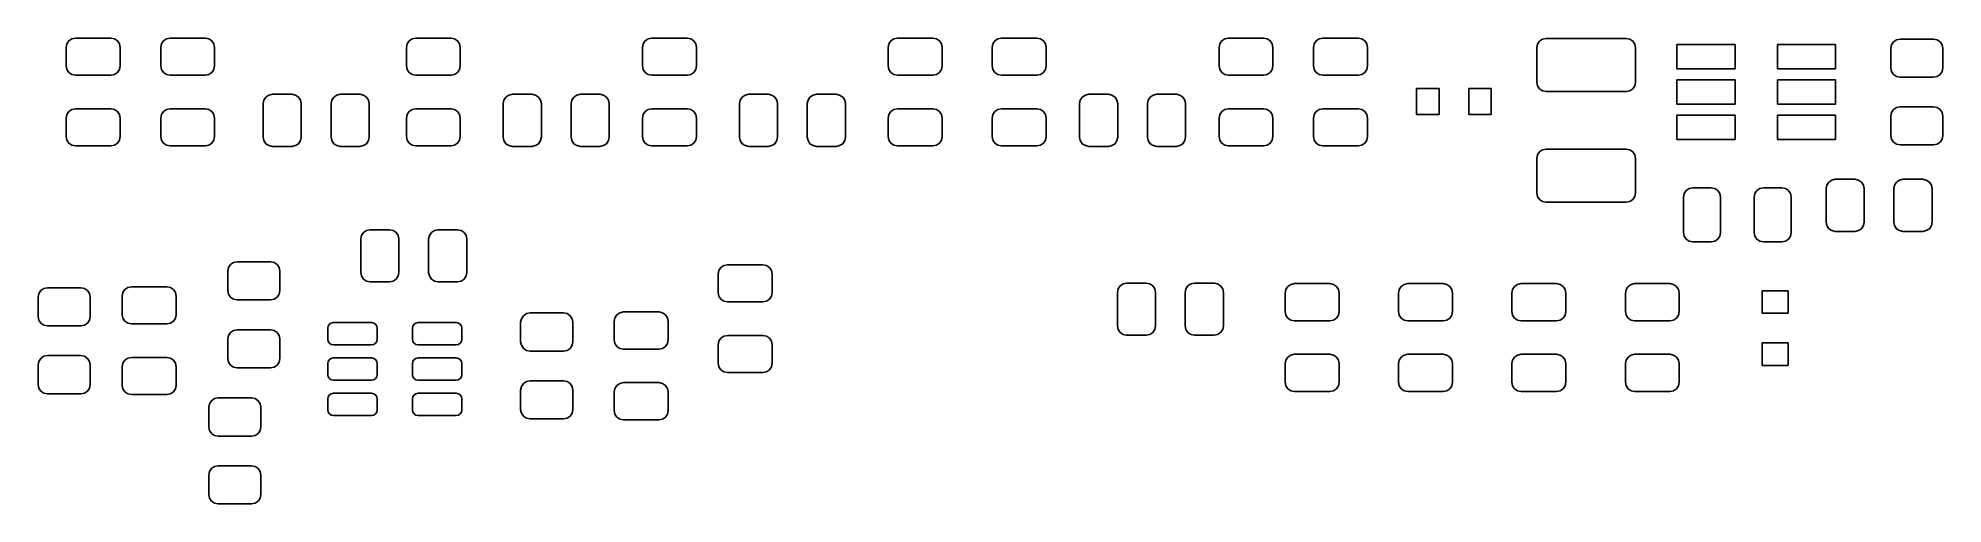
# Model space of a CAD drawing. Extents: x 4.6 to 6.62, y -4.42 to -3.92.
import ezdxf

# ---------------------------------------------------------------- set-up
doc = ezdxf.new("R2010")
doc.units = 0
doc.header["$MEASUREMENT"] = 0
doc.layers.add('BLACK', color=7, linetype='CONTINUOUS')

msp = doc.modelspace()

# ---------------------------------------------------------------- linework, layer by layer
at = {"layer": 'BLACK', "linetype": 'CONTINUOUS'}
for p, q in [((4.6315, -3.9328), (4.6322, -3.929)), ((4.6322, -3.929), (4.6343, -3.9258)), ((4.6343, -3.9258), (4.6375, -3.9237)), ((4.6375, -3.9237), (4.6413, -3.9229)), ((4.6413, -3.9229), (4.6787, -3.9229)), ((4.6787, -3.9229), (4.6825, -3.9237)), ((4.6825, -3.9237), (4.6857, -3.9258)), ((4.6857, -3.9258), (4.6878, -3.929)), ((4.6878, -3.929), (4.6885, -3.9328)), ((4.7315, -3.9328), (4.7322, -3.929)), ((4.7322, -3.929), (4.7343, -3.9258)), ((4.7343, -3.9258), (4.7375, -3.9237)), ((4.7375, -3.9237), (4.7413, -3.9229)), ((4.7413, -3.9229), (4.7787, -3.9229)), ((4.7787, -3.9229), (4.7825, -3.9237)), ((4.7825, -3.9237), (4.7857, -3.9258)), ((4.7857, -3.9258), (4.7878, -3.929)), ((4.7878, -3.929), (4.7885, -3.9328)), ((4.9915, -3.9328), (4.9922, -3.929)), ((4.9922, -3.929), (4.9943, -3.9258)), ((4.9943, -3.9258), (4.9975, -3.9237)), ((4.9975, -3.9237), (5.0013, -3.9229)), ((5.0013, -3.9229), (5.0387, -3.9229)), ((5.0387, -3.9229), (5.0425, -3.9237)), ((5.0425, -3.9237), (5.0457, -3.9258)), ((5.0457, -3.9258), (5.0478, -3.929)), ((5.0478, -3.929), (5.0485, -3.9328)), ((5.2415, -3.9328), (5.2422, -3.929)), ((5.2422, -3.929), (5.2443, -3.9258)), ((5.2443, -3.9258), (5.2475, -3.9237)), ((5.2475, -3.9237), (5.2513, -3.9229)), ((5.2513, -3.9229), (5.2887, -3.9229)), ((5.2887, -3.9229), (5.2925, -3.9237)), ((5.2925, -3.9237), (5.2957, -3.9258)), ((5.2957, -3.9258), (5.2978, -3.929)), ((5.2978, -3.929), (5.2985, -3.9328)), ((5.5015, -3.9328), (5.5022, -3.929)), ((5.5022, -3.929), (5.5043, -3.9258)), ((5.5043, -3.9258), (5.5075, -3.9237)), ((5.5075, -3.9237), (5.5113, -3.9229)), ((5.5113, -3.9229), (5.5487, -3.9229)), ((5.5487, -3.9229), (5.5525, -3.9237)), ((5.5525, -3.9237), (5.5557, -3.9258)), ((5.5557, -3.9258), (5.5578, -3.929)), ((5.5578, -3.929), (5.5585, -3.9328)), ((5.6115, -3.9328), (5.6122, -3.929)), ((5.6122, -3.929), (5.6143, -3.9258)), ((5.6143, -3.9258), (5.6175, -3.9237)), ((5.6175, -3.9237), (5.6213, -3.9229)), ((5.6213, -3.9229), (5.6587, -3.9229)), ((5.6587, -3.9229), (5.6625, -3.9237)), ((5.6625, -3.9237), (5.6657, -3.9258)), ((5.6657, -3.9258), (5.6678, -3.929)), ((5.6678, -3.929), (5.6685, -3.9328)), ((5.8515, -3.9328), (5.8522, -3.929)), ((5.8522, -3.929), (5.8543, -3.9258)), ((5.8543, -3.9258), (5.8575, -3.9237)), ((5.8575, -3.9237), (5.8613, -3.9229)), ((5.8613, -3.9229), (5.8987, -3.9229)), ((5.8987, -3.9229), (5.9025, -3.9237)), ((5.9025, -3.9237), (5.9057, -3.9258)), ((5.9057, -3.9258), (5.9078, -3.929)), ((5.9078, -3.929), (5.9085, -3.9328)), ((5.9515, -3.9328), (5.9522, -3.929)), ((5.9522, -3.929), (5.9543, -3.9258)), ((5.9543, -3.9258), (5.9575, -3.9237)), ((5.9575, -3.9237), (5.9613, -3.9229)), ((5.9613, -3.9229), (5.9987, -3.9229)), ((5.9987, -3.9229), (6.0025, -3.9237)), ((6.0025, -3.9237), (6.0057, -3.9258)), ((6.0057, -3.9258), (6.0078, -3.929)), ((6.0078, -3.929), (6.0085, -3.9328)), ((6.1878, -3.9332), (6.1886, -3.9295)), ((6.1886, -3.9295), (6.1907, -3.9263)), ((6.1907, -3.9263), (6.1939, -3.9241)), ((6.1939, -3.9241), (6.1977, -3.9234)), ((6.1977, -3.9234), (6.2823, -3.9234)), ((6.2823, -3.9234), (6.2861, -3.9241)), ((6.2861, -3.9241), (6.2893, -3.9263)), ((6.2893, -3.9263), (6.2914, -3.9295)), ((6.2914, -3.9295), (6.2922, -3.9332)), ((6.3361, -3.9554), (6.3361, -3.9298)), ((6.3361, -3.9298), (6.3976, -3.9298)), ((6.3976, -3.9298), (6.3976, -3.9554)), ((6.4424, -3.9554), (6.4424, -3.9298)), ((6.4424, -3.9298), (6.5039, -3.9298)), ((6.5039, -3.9298), (6.5039, -3.9554)), ((6.5624, -3.9337), (6.5632, -3.93)), ((6.5632, -3.93), (6.5653, -3.9268)), ((6.5653, -3.9268), (6.5685, -3.9246)), ((6.5685, -3.9246), (6.5723, -3.9239)), ((6.5723, -3.9239), (6.6077, -3.9239)), ((6.6077, -3.9239), (6.6115, -3.9246)), ((6.6115, -3.9246), (6.6147, -3.9268)), ((6.6147, -3.9268), (6.6168, -3.93)), ((6.6168, -3.93), (6.6176, -3.9337)), ((4.6315, -3.9524), (4.6315, -3.9328)), ((4.6885, -3.9328), (4.6885, -3.9524)), ((4.7315, -3.9524), (4.7315, -3.9328)), ((4.7885, -3.9328), (4.7885, -3.9524)), ((4.9915, -3.9524), (4.9915, -3.9328)), ((5.0485, -3.9328), (5.0485, -3.9524)), ((5.2415, -3.9524), (5.2415, -3.9328)), ((5.2985, -3.9328), (5.2985, -3.9524)), ((5.5015, -3.9524), (5.5015, -3.9328)), ((5.5585, -3.9328), (5.5585, -3.9524)), ((5.6115, -3.9524), (5.6115, -3.9328)), ((5.6685, -3.9328), (5.6685, -3.9524)), ((5.8515, -3.9524), (5.8515, -3.9328)), ((5.9085, -3.9328), (5.9085, -3.9524)), ((5.9515, -3.9524), (5.9515, -3.9328)), ((6.0085, -3.9328), (6.0085, -3.9524)), ((6.1878, -3.9696), (6.1878, -3.9332)), ((6.2922, -3.9332), (6.2922, -3.9696)), ((6.5624, -3.9544), (6.5624, -3.9337)), ((6.6176, -3.9337), (6.6176, -3.9544)), ((4.6322, -3.9562), (4.6315, -3.9524)), ((4.6343, -3.9594), (4.6322, -3.9562)), ((4.6375, -3.9615), (4.6343, -3.9594)), ((4.6413, -3.9623), (4.6375, -3.9615)), ((4.6787, -3.9623), (4.6413, -3.9623)), ((4.6825, -3.9615), (4.6787, -3.9623)), ((4.6857, -3.9594), (4.6825, -3.9615)), ((4.6878, -3.9562), (4.6857, -3.9594)), ((4.6885, -3.9524), (4.6878, -3.9562)), ((4.7322, -3.9562), (4.7315, -3.9524)), ((4.7343, -3.9594), (4.7322, -3.9562)), ((4.7375, -3.9615), (4.7343, -3.9594)), ((4.7413, -3.9623), (4.7375, -3.9615)), ((4.7787, -3.9623), (4.7413, -3.9623)), ((4.7825, -3.9615), (4.7787, -3.9623)), ((4.7857, -3.9594), (4.7825, -3.9615)), ((4.7878, -3.9562), (4.7857, -3.9594)), ((4.7885, -3.9524), (4.7878, -3.9562)), ((4.9922, -3.9562), (4.9915, -3.9524)), ((4.9943, -3.9594), (4.9922, -3.9562)), ((4.9975, -3.9615), (4.9943, -3.9594)), ((5.0013, -3.9623), (4.9975, -3.9615)), ((5.0387, -3.9623), (5.0013, -3.9623)), ((5.0425, -3.9615), (5.0387, -3.9623)), ((5.0457, -3.9594), (5.0425, -3.9615)), ((5.0478, -3.9562), (5.0457, -3.9594)), ((5.0485, -3.9524), (5.0478, -3.9562)), ((5.2422, -3.9562), (5.2415, -3.9524)), ((5.2443, -3.9594), (5.2422, -3.9562)), ((5.2475, -3.9615), (5.2443, -3.9594)), ((5.2513, -3.9623), (5.2475, -3.9615)), ((5.2887, -3.9623), (5.2513, -3.9623)), ((5.2925, -3.9615), (5.2887, -3.9623)), ((5.2957, -3.9594), (5.2925, -3.9615)), ((5.2978, -3.9562), (5.2957, -3.9594)), ((5.2985, -3.9524), (5.2978, -3.9562)), ((5.5022, -3.9562), (5.5015, -3.9524)), ((5.5043, -3.9594), (5.5022, -3.9562)), ((5.5075, -3.9615), (5.5043, -3.9594)), ((5.5113, -3.9623), (5.5075, -3.9615)), ((5.5487, -3.9623), (5.5113, -3.9623)), ((5.5525, -3.9615), (5.5487, -3.9623)), ((5.5557, -3.9594), (5.5525, -3.9615)), ((5.5578, -3.9562), (5.5557, -3.9594)), ((5.5585, -3.9524), (5.5578, -3.9562)), ((5.6122, -3.9562), (5.6115, -3.9524)), ((5.6143, -3.9594), (5.6122, -3.9562)), ((5.6175, -3.9615), (5.6143, -3.9594)), ((5.6213, -3.9623), (5.6175, -3.9615)), ((5.6587, -3.9623), (5.6213, -3.9623)), ((5.6625, -3.9615), (5.6587, -3.9623)), ((5.6657, -3.9594), (5.6625, -3.9615)), ((5.6678, -3.9562), (5.6657, -3.9594)), ((5.6685, -3.9524), (5.6678, -3.9562)), ((5.8522, -3.9562), (5.8515, -3.9524)), ((5.8543, -3.9594), (5.8522, -3.9562)), ((5.8575, -3.9615), (5.8543, -3.9594)), ((5.8613, -3.9623), (5.8575, -3.9615)), ((5.8987, -3.9623), (5.8613, -3.9623)), ((5.9025, -3.9615), (5.8987, -3.9623)), ((5.9057, -3.9594), (5.9025, -3.9615)), ((5.9078, -3.9562), (5.9057, -3.9594)), ((5.9085, -3.9524), (5.9078, -3.9562)), ((5.9522, -3.9562), (5.9515, -3.9524)), ((5.9543, -3.9594), (5.9522, -3.9562)), ((5.9575, -3.9615), (5.9543, -3.9594)), ((5.9613, -3.9623), (5.9575, -3.9615)), ((5.9987, -3.9623), (5.9613, -3.9623)), ((6.0025, -3.9615), (5.9987, -3.9623)), ((6.0057, -3.9594), (6.0025, -3.9615)), ((6.0078, -3.9562), (6.0057, -3.9594)), ((6.0085, -3.9524), (6.0078, -3.9562)), ((6.1886, -3.9734), (6.1878, -3.9696)), ((6.2922, -3.9696), (6.2914, -3.9734)), ((6.3976, -3.9554), (6.3361, -3.9554)), ((6.3361, -3.9928), (6.3361, -3.9672)), ((6.3361, -3.9672), (6.3976, -3.9672)), ((6.3976, -3.9672), (6.3976, -3.9928)), ((6.5039, -3.9554), (6.4424, -3.9554)), ((6.4424, -3.9928), (6.4424, -3.9672)), ((6.4424, -3.9672), (6.5039, -3.9672)), ((6.5039, -3.9672), (6.5039, -3.9928)), ((6.5632, -3.9582), (6.5624, -3.9544)), ((6.5653, -3.9614), (6.5632, -3.9582)), ((6.5685, -3.9635), (6.5653, -3.9614)), ((6.5723, -3.9643), (6.5685, -3.9635)), ((6.6077, -3.9643), (6.5723, -3.9643)), ((6.6115, -3.9635), (6.6077, -3.9643)), ((6.6147, -3.9614), (6.6115, -3.9635)), ((6.6168, -3.9582), (6.6147, -3.9614)), ((6.6176, -3.9544), (6.6168, -3.9582)), ((4.8398, -3.9923), (4.8406, -3.9885)), ((4.8406, -3.9885), (4.8427, -3.9853)), ((4.8427, -3.9853), (4.8459, -3.9832)), ((4.8459, -3.9832), (4.8497, -3.9824)), ((4.8497, -3.9824), (4.8703, -3.9824)), ((4.8703, -3.9824), (4.8741, -3.9832)), ((4.8741, -3.9832), (4.8773, -3.9853)), ((4.8773, -3.9853), (4.8794, -3.9885)), ((4.8794, -3.9885), (4.8802, -3.9923)), ((4.9117, -3.9923), (4.9124, -3.9885)), ((4.9124, -3.9885), (4.9146, -3.9853)), ((4.9146, -3.9853), (4.9177, -3.9832)), ((4.9177, -3.9832), (4.9215, -3.9824)), ((4.9215, -3.9824), (4.9422, -3.9824)), ((4.9422, -3.9824), (4.946, -3.9832)), ((4.946, -3.9832), (4.9491, -3.9853)), ((4.9491, -3.9853), (4.9513, -3.9885)), ((4.9513, -3.9885), (4.952, -3.9923)), ((5.0939, -3.9923), (5.0946, -3.9885)), ((5.0946, -3.9885), (5.0968, -3.9853)), ((5.0968, -3.9853), (5.1, -3.9832)), ((5.1, -3.9832), (5.1037, -3.9824)), ((5.1037, -3.9824), (5.1244, -3.9824)), ((5.1244, -3.9824), (5.1282, -3.9832)), ((5.1282, -3.9832), (5.1314, -3.9853)), ((5.1314, -3.9853), (5.1335, -3.9885)), ((5.1335, -3.9885), (5.1343, -3.9923)), ((5.1657, -3.9923), (5.1665, -3.9885)), ((5.1665, -3.9885), (5.1686, -3.9853)), ((5.1686, -3.9853), (5.1718, -3.9832)), ((5.1718, -3.9832), (5.1756, -3.9824)), ((5.1756, -3.9824), (5.1963, -3.9824)), ((5.1963, -3.9824), (5.2, -3.9832)), ((5.2, -3.9832), (5.2032, -3.9853)), ((5.2032, -3.9853), (5.2054, -3.9885)), ((5.2054, -3.9885), (5.2061, -3.9923)), ((5.3439, -3.9923), (5.3446, -3.9885)), ((5.3446, -3.9885), (5.3468, -3.9853)), ((5.3468, -3.9853), (5.35, -3.9832)), ((5.35, -3.9832), (5.3537, -3.9824)), ((5.3537, -3.9824), (5.3744, -3.9824)), ((5.3744, -3.9824), (5.3782, -3.9832)), ((5.3782, -3.9832), (5.3814, -3.9853)), ((5.3814, -3.9853), (5.3835, -3.9885)), ((5.3835, -3.9885), (5.3843, -3.9923)), ((5.4157, -3.9923), (5.4165, -3.9885)), ((5.4165, -3.9885), (5.4186, -3.9853)), ((5.4186, -3.9853), (5.4218, -3.9832)), ((5.4218, -3.9832), (5.4256, -3.9824)), ((5.4256, -3.9824), (5.4463, -3.9824)), ((5.4463, -3.9824), (5.45, -3.9832)), ((5.45, -3.9832), (5.4532, -3.9853)), ((5.4532, -3.9853), (5.4554, -3.9885)), ((5.4554, -3.9885), (5.4561, -3.9923)), ((5.7039, -3.9923), (5.7046, -3.9885)), ((5.7046, -3.9885), (5.7068, -3.9853)), ((5.7068, -3.9853), (5.71, -3.9832)), ((5.71, -3.9832), (5.7137, -3.9824)), ((5.7137, -3.9824), (5.7344, -3.9824)), ((5.7344, -3.9824), (5.7382, -3.9832)), ((5.7382, -3.9832), (5.7414, -3.9853)), ((5.7414, -3.9853), (5.7435, -3.9885)), ((5.7435, -3.9885), (5.7443, -3.9923)), ((5.7757, -3.9923), (5.7765, -3.9885)), ((5.7765, -3.9885), (5.7786, -3.9853)), ((5.7786, -3.9853), (5.7818, -3.9832)), ((5.7818, -3.9832), (5.7856, -3.9824)), ((5.7856, -3.9824), (5.8063, -3.9824)), ((5.8063, -3.9824), (5.81, -3.9832)), ((5.81, -3.9832), (5.8132, -3.9853)), ((5.8132, -3.9853), (5.8154, -3.9885)), ((5.8154, -3.9885), (5.8161, -3.9923)), ((6.0606, -4.0038), (6.0606, -3.9762)), ((6.0606, -3.9762), (6.0843, -3.9762)), ((6.0843, -3.9762), (6.0843, -4.0038)), ((6.1157, -4.0038), (6.1157, -3.9762)), ((6.1157, -3.9762), (6.1394, -3.9762)), ((6.1394, -3.9762), (6.1394, -4.0038)), ((6.1907, -3.9766), (6.1886, -3.9734)), ((6.1939, -3.9787), (6.1907, -3.9766)), ((6.1977, -3.9795), (6.1939, -3.9787)), ((6.2823, -3.9795), (6.1977, -3.9795)), ((6.2861, -3.9787), (6.2823, -3.9795)), ((6.2893, -3.9766), (6.2861, -3.9787)), ((6.2914, -3.9734), (6.2893, -3.9766)), ((4.6315, -4.0076), (4.6322, -4.0038)), ((4.6315, -4.0272), (4.6315, -4.0076)), ((4.6322, -4.0038), (4.6343, -4.0006)), ((4.6343, -4.0006), (4.6375, -3.9985)), ((4.6375, -3.9985), (4.6413, -3.9977)), ((4.6413, -3.9977), (4.6787, -3.9977)), ((4.6787, -3.9977), (4.6825, -3.9985)), ((4.6825, -3.9985), (4.6857, -4.0006)), ((4.6857, -4.0006), (4.6878, -4.0038)), ((4.6878, -4.0038), (4.6885, -4.0076)), ((4.6885, -4.0076), (4.6885, -4.0272)), ((4.7315, -4.0076), (4.7322, -4.0038)), ((4.7315, -4.0272), (4.7315, -4.0076)), ((4.7322, -4.0038), (4.7343, -4.0006)), ((4.7343, -4.0006), (4.7375, -3.9985)), ((4.7375, -3.9985), (4.7413, -3.9977)), ((4.7413, -3.9977), (4.7787, -3.9977)), ((4.7787, -3.9977), (4.7825, -3.9985)), ((4.7825, -3.9985), (4.7857, -4.0006)), ((4.7857, -4.0006), (4.7878, -4.0038)), ((4.7878, -4.0038), (4.7885, -4.0076)), ((4.7885, -4.0076), (4.7885, -4.0272)), ((4.8398, -4.0277), (4.8398, -3.9923)), ((4.8802, -3.9923), (4.8802, -4.0277)), ((4.9117, -4.0277), (4.9117, -3.9923)), ((4.952, -3.9923), (4.952, -4.0277)), ((4.9915, -4.0076), (4.9922, -4.0038)), ((4.9915, -4.0272), (4.9915, -4.0076)), ((4.9922, -4.0038), (4.9943, -4.0006)), ((4.9943, -4.0006), (4.9975, -3.9985)), ((4.9975, -3.9985), (5.0013, -3.9977)), ((5.0013, -3.9977), (5.0387, -3.9977)), ((5.0387, -3.9977), (5.0425, -3.9985)), ((5.0425, -3.9985), (5.0457, -4.0006)), ((5.0457, -4.0006), (5.0478, -4.0038)), ((5.0478, -4.0038), (5.0485, -4.0076)), ((5.0485, -4.0076), (5.0485, -4.0272)), ((5.0939, -4.0277), (5.0939, -3.9923)), ((5.1343, -3.9923), (5.1343, -4.0277)), ((5.1657, -4.0277), (5.1657, -3.9923)), ((5.2061, -3.9923), (5.2061, -4.0277)), ((5.2415, -4.0076), (5.2422, -4.0038)), ((5.2415, -4.0272), (5.2415, -4.0076)), ((5.2422, -4.0038), (5.2443, -4.0006)), ((5.2443, -4.0006), (5.2475, -3.9985)), ((5.2475, -3.9985), (5.2513, -3.9977)), ((5.2513, -3.9977), (5.2887, -3.9977)), ((5.2887, -3.9977), (5.2925, -3.9985)), ((5.2925, -3.9985), (5.2957, -4.0006)), ((5.2957, -4.0006), (5.2978, -4.0038)), ((5.2978, -4.0038), (5.2985, -4.0076)), ((5.2985, -4.0076), (5.2985, -4.0272)), ((5.3439, -4.0277), (5.3439, -3.9923)), ((5.3843, -3.9923), (5.3843, -4.0277)), ((5.4157, -4.0277), (5.4157, -3.9923)), ((5.4561, -3.9923), (5.4561, -4.0277)), ((5.5015, -4.0076), (5.5022, -4.0038)), ((5.5015, -4.0272), (5.5015, -4.0076)), ((5.5022, -4.0038), (5.5043, -4.0006)), ((5.5043, -4.0006), (5.5075, -3.9985)), ((5.5075, -3.9985), (5.5113, -3.9977)), ((5.5113, -3.9977), (5.5487, -3.9977)), ((5.5487, -3.9977), (5.5525, -3.9985)), ((5.5525, -3.9985), (5.5557, -4.0006)), ((5.5557, -4.0006), (5.5578, -4.0038)), ((5.5578, -4.0038), (5.5585, -4.0076)), ((5.5585, -4.0076), (5.5585, -4.0272)), ((5.6115, -4.0076), (5.6122, -4.0038)), ((5.6115, -4.0272), (5.6115, -4.0076)), ((5.6122, -4.0038), (5.6143, -4.0006)), ((5.6143, -4.0006), (5.6175, -3.9985)), ((5.6175, -3.9985), (5.6213, -3.9977)), ((5.6213, -3.9977), (5.6587, -3.9977)), ((5.6587, -3.9977), (5.6625, -3.9985)), ((5.6625, -3.9985), (5.6657, -4.0006)), ((5.6657, -4.0006), (5.6678, -4.0038)), ((5.6678, -4.0038), (5.6685, -4.0076)), ((5.6685, -4.0076), (5.6685, -4.0272)), ((5.7039, -4.0277), (5.7039, -3.9923)), ((5.7443, -3.9923), (5.7443, -4.0277)), ((5.7757, -4.0277), (5.7757, -3.9923)), ((5.8161, -3.9923), (5.8161, -4.0277)), ((5.8515, -4.0076), (5.8522, -4.0038)), ((5.8515, -4.0272), (5.8515, -4.0076)), ((5.8522, -4.0038), (5.8543, -4.0006)), ((5.8543, -4.0006), (5.8575, -3.9985)), ((5.8575, -3.9985), (5.8613, -3.9977)), ((5.8613, -3.9977), (5.8987, -3.9977)), ((5.8987, -3.9977), (5.9025, -3.9985)), ((5.9025, -3.9985), (5.9057, -4.0006)), ((5.9057, -4.0006), (5.9078, -4.0038)), ((5.9078, -4.0038), (5.9085, -4.0076)), ((5.9085, -4.0076), (5.9085, -4.0272)), ((5.9515, -4.0076), (5.9522, -4.0038)), ((5.9515, -4.0272), (5.9515, -4.0076)), ((5.9522, -4.0038), (5.9543, -4.0006)), ((5.9543, -4.0006), (5.9575, -3.9985)), ((5.9575, -3.9985), (5.9613, -3.9977)), ((5.9613, -3.9977), (5.9987, -3.9977)), ((5.9987, -3.9977), (6.0025, -3.9985)), ((6.0025, -3.9985), (6.0057, -4.0006)), ((6.0057, -4.0006), (6.0078, -4.0038)), ((6.0078, -4.0038), (6.0085, -4.0076)), ((6.0085, -4.0076), (6.0085, -4.0272)), ((6.0843, -4.0038), (6.0606, -4.0038)), ((6.1394, -4.0038), (6.1157, -4.0038)), ((6.3976, -3.9928), (6.3361, -3.9928)), ((6.3361, -4.0302), (6.3361, -4.0046)), ((6.3361, -4.0046), (6.3976, -4.0046)), ((6.3976, -4.0046), (6.3976, -4.0302)), ((6.5039, -3.9928), (6.4424, -3.9928)), ((6.4424, -4.0302), (6.4424, -4.0046)), ((6.4424, -4.0046), (6.5039, -4.0046)), ((6.5039, -4.0046), (6.5039, -4.0302)), ((6.5624, -4.0056), (6.5632, -4.0018)), ((6.5624, -4.0263), (6.5624, -4.0056)), ((6.5632, -4.0018), (6.5653, -3.9986)), ((6.5653, -3.9986), (6.5685, -3.9965)), ((6.5685, -3.9965), (6.5723, -3.9957)), ((6.5723, -3.9957), (6.6077, -3.9957)), ((6.6077, -3.9957), (6.6115, -3.9965)), ((6.6115, -3.9965), (6.6147, -3.9986)), ((6.6147, -3.9986), (6.6168, -4.0018)), ((6.6168, -4.0018), (6.6176, -4.0056)), ((6.6176, -4.0056), (6.6176, -4.0263)), ((4.6322, -4.031), (4.6315, -4.0272)), ((4.6343, -4.0342), (4.6322, -4.031)), ((4.6878, -4.031), (4.6857, -4.0342)), ((4.6885, -4.0272), (4.6878, -4.031)), ((4.7322, -4.031), (4.7315, -4.0272)), ((4.7343, -4.0342), (4.7322, -4.031)), ((4.7878, -4.031), (4.7857, -4.0342)), ((4.7885, -4.0272), (4.7878, -4.031)), ((4.8406, -4.0315), (4.8398, -4.0277)), ((4.8427, -4.0347), (4.8406, -4.0315)), ((4.8794, -4.0315), (4.8773, -4.0347)), ((4.8802, -4.0277), (4.8794, -4.0315)), ((4.9124, -4.0315), (4.9117, -4.0277)), ((4.9146, -4.0347), (4.9124, -4.0315)), ((4.9513, -4.0315), (4.9491, -4.0347)), ((4.952, -4.0277), (4.9513, -4.0315)), ((4.9922, -4.031), (4.9915, -4.0272)), ((4.9943, -4.0342), (4.9922, -4.031)), ((5.0478, -4.031), (5.0457, -4.0342)), ((5.0485, -4.0272), (5.0478, -4.031)), ((5.0946, -4.0315), (5.0939, -4.0277)), ((5.0968, -4.0347), (5.0946, -4.0315)), ((5.1335, -4.0315), (5.1314, -4.0347)), ((5.1343, -4.0277), (5.1335, -4.0315)), ((5.1665, -4.0315), (5.1657, -4.0277)), ((5.1686, -4.0347), (5.1665, -4.0315)), ((5.2054, -4.0315), (5.2032, -4.0347)), ((5.2061, -4.0277), (5.2054, -4.0315)), ((5.2422, -4.031), (5.2415, -4.0272)), ((5.2443, -4.0342), (5.2422, -4.031)), ((5.2978, -4.031), (5.2957, -4.0342)), ((5.2985, -4.0272), (5.2978, -4.031)), ((5.3446, -4.0315), (5.3439, -4.0277)), ((5.3468, -4.0347), (5.3446, -4.0315)), ((5.3835, -4.0315), (5.3814, -4.0347)), ((5.3843, -4.0277), (5.3835, -4.0315)), ((5.4165, -4.0315), (5.4157, -4.0277)), ((5.4186, -4.0347), (5.4165, -4.0315)), ((5.4554, -4.0315), (5.4532, -4.0347)), ((5.4561, -4.0277), (5.4554, -4.0315)), ((5.5022, -4.031), (5.5015, -4.0272)), ((5.5043, -4.0342), (5.5022, -4.031)), ((5.5578, -4.031), (5.5557, -4.0342)), ((5.5585, -4.0272), (5.5578, -4.031)), ((5.6122, -4.031), (5.6115, -4.0272)), ((5.6143, -4.0342), (5.6122, -4.031)), ((5.6678, -4.031), (5.6657, -4.0342)), ((5.6685, -4.0272), (5.6678, -4.031)), ((5.7046, -4.0315), (5.7039, -4.0277)), ((5.7068, -4.0347), (5.7046, -4.0315)), ((5.7435, -4.0315), (5.7414, -4.0347)), ((5.7443, -4.0277), (5.7435, -4.0315)), ((5.7765, -4.0315), (5.7757, -4.0277)), ((5.7786, -4.0347), (5.7765, -4.0315)), ((5.8154, -4.0315), (5.8132, -4.0347)), ((5.8161, -4.0277), (5.8154, -4.0315)), ((5.8522, -4.031), (5.8515, -4.0272)), ((5.8543, -4.0342), (5.8522, -4.031)), ((5.9078, -4.031), (5.9057, -4.0342)), ((5.9085, -4.0272), (5.9078, -4.031)), ((5.9522, -4.031), (5.9515, -4.0272)), ((5.9543, -4.0342), (5.9522, -4.031)), ((6.0078, -4.031), (6.0057, -4.0342)), ((6.0085, -4.0272), (6.0078, -4.031)), ((6.3976, -4.0302), (6.3361, -4.0302)), ((6.5039, -4.0302), (6.4424, -4.0302)), ((6.5632, -4.03), (6.5624, -4.0263)), ((6.5653, -4.0332), (6.5632, -4.03)), ((6.6168, -4.03), (6.6147, -4.0332)), ((6.6176, -4.0263), (6.6168, -4.03)), ((4.6375, -4.0363), (4.6343, -4.0342)), ((4.6413, -4.0371), (4.6375, -4.0363)), ((4.6787, -4.0371), (4.6413, -4.0371)), ((4.6825, -4.0363), (4.6787, -4.0371)), ((4.6857, -4.0342), (4.6825, -4.0363)), ((4.7375, -4.0363), (4.7343, -4.0342)), ((4.7413, -4.0371), (4.7375, -4.0363)), ((4.7787, -4.0371), (4.7413, -4.0371)), ((4.7825, -4.0363), (4.7787, -4.0371)), ((4.7857, -4.0342), (4.7825, -4.0363)), ((4.8459, -4.0368), (4.8427, -4.0347)), ((4.8497, -4.0376), (4.8459, -4.0368)), ((4.8703, -4.0376), (4.8497, -4.0376)), ((4.8741, -4.0368), (4.8703, -4.0376)), ((4.8773, -4.0347), (4.8741, -4.0368)), ((4.9177, -4.0368), (4.9146, -4.0347)), ((4.9215, -4.0376), (4.9177, -4.0368)), ((4.9422, -4.0376), (4.9215, -4.0376)), ((4.946, -4.0368), (4.9422, -4.0376)), ((4.9491, -4.0347), (4.946, -4.0368)), ((4.9975, -4.0363), (4.9943, -4.0342)), ((5.0013, -4.0371), (4.9975, -4.0363)), ((5.0387, -4.0371), (5.0013, -4.0371)), ((5.0425, -4.0363), (5.0387, -4.0371)), ((5.0457, -4.0342), (5.0425, -4.0363)), ((5.1, -4.0368), (5.0968, -4.0347)), ((5.1037, -4.0376), (5.1, -4.0368)), ((5.1244, -4.0376), (5.1037, -4.0376)), ((5.1282, -4.0368), (5.1244, -4.0376)), ((5.1314, -4.0347), (5.1282, -4.0368)), ((5.1718, -4.0368), (5.1686, -4.0347)), ((5.1756, -4.0376), (5.1718, -4.0368)), ((5.1963, -4.0376), (5.1756, -4.0376)), ((5.2, -4.0368), (5.1963, -4.0376)), ((5.2032, -4.0347), (5.2, -4.0368)), ((5.2475, -4.0363), (5.2443, -4.0342)), ((5.2513, -4.0371), (5.2475, -4.0363)), ((5.2887, -4.0371), (5.2513, -4.0371)), ((5.2925, -4.0363), (5.2887, -4.0371)), ((5.2957, -4.0342), (5.2925, -4.0363)), ((5.35, -4.0368), (5.3468, -4.0347)), ((5.3537, -4.0376), (5.35, -4.0368)), ((5.3744, -4.0376), (5.3537, -4.0376)), ((5.3782, -4.0368), (5.3744, -4.0376)), ((5.3814, -4.0347), (5.3782, -4.0368)), ((5.4218, -4.0368), (5.4186, -4.0347)), ((5.4256, -4.0376), (5.4218, -4.0368)), ((5.4463, -4.0376), (5.4256, -4.0376)), ((5.45, -4.0368), (5.4463, -4.0376)), ((5.4532, -4.0347), (5.45, -4.0368)), ((5.5075, -4.0363), (5.5043, -4.0342)), ((5.5113, -4.0371), (5.5075, -4.0363)), ((5.5487, -4.0371), (5.5113, -4.0371)), ((5.5525, -4.0363), (5.5487, -4.0371)), ((5.5557, -4.0342), (5.5525, -4.0363)), ((5.6175, -4.0363), (5.6143, -4.0342)), ((5.6213, -4.0371), (5.6175, -4.0363)), ((5.6587, -4.0371), (5.6213, -4.0371)), ((5.6625, -4.0363), (5.6587, -4.0371)), ((5.6657, -4.0342), (5.6625, -4.0363)), ((5.71, -4.0368), (5.7068, -4.0347)), ((5.7137, -4.0376), (5.71, -4.0368)), ((5.7344, -4.0376), (5.7137, -4.0376)), ((5.7382, -4.0368), (5.7344, -4.0376)), ((5.7414, -4.0347), (5.7382, -4.0368)), ((5.7818, -4.0368), (5.7786, -4.0347)), ((5.7856, -4.0376), (5.7818, -4.0368)), ((5.8063, -4.0376), (5.7856, -4.0376)), ((5.81, -4.0368), (5.8063, -4.0376)), ((5.8132, -4.0347), (5.81, -4.0368)), ((5.8575, -4.0363), (5.8543, -4.0342)), ((5.8613, -4.0371), (5.8575, -4.0363)), ((5.8987, -4.0371), (5.8613, -4.0371)), ((5.9025, -4.0363), (5.8987, -4.0371)), ((5.9057, -4.0342), (5.9025, -4.0363)), ((5.9575, -4.0363), (5.9543, -4.0342)), ((5.9613, -4.0371), (5.9575, -4.0363)), ((5.9987, -4.0371), (5.9613, -4.0371)), ((6.0025, -4.0363), (5.9987, -4.0371)), ((6.0057, -4.0342), (6.0025, -4.0363)), ((6.1878, -4.0504), (6.1886, -4.0466)), ((6.1878, -4.0868), (6.1878, -4.0504)), ((6.1886, -4.0466), (6.1907, -4.0434)), ((6.1907, -4.0434), (6.1939, -4.0413)), ((6.1939, -4.0413), (6.1977, -4.0405)), ((6.1977, -4.0405), (6.2823, -4.0405)), ((6.2823, -4.0405), (6.2861, -4.0413)), ((6.2861, -4.0413), (6.2893, -4.0434)), ((6.2893, -4.0434), (6.2914, -4.0466)), ((6.2914, -4.0466), (6.2922, -4.0504)), ((6.2922, -4.0504), (6.2922, -4.0868)), ((6.5685, -4.0354), (6.5653, -4.0332)), ((6.5723, -4.0361), (6.5685, -4.0354)), ((6.6077, -4.0361), (6.5723, -4.0361)), ((6.6115, -4.0354), (6.6077, -4.0361)), ((6.6147, -4.0332), (6.6115, -4.0354)), ((6.1886, -4.0905), (6.1878, -4.0868)), ((6.1907, -4.0937), (6.1886, -4.0905)), ((6.2914, -4.0905), (6.2893, -4.0937)), ((6.2922, -4.0868), (6.2914, -4.0905)), ((6.3429, -4.0913), (6.3437, -4.0875)), ((6.3429, -4.1287), (6.3429, -4.0913)), ((6.3437, -4.0875), (6.3458, -4.0843)), ((6.3458, -4.0843), (6.349, -4.0822)), ((6.349, -4.0822), (6.3528, -4.0815)), ((6.3528, -4.0815), (6.3724, -4.0815)), ((6.3724, -4.0815), (6.3762, -4.0822)), ((6.3762, -4.0822), (6.3794, -4.0843)), ((6.3794, -4.0843), (6.3815, -4.0875)), ((6.3815, -4.0875), (6.3823, -4.0913)), ((6.3823, -4.0913), (6.3823, -4.1287)), ((6.4177, -4.0913), (6.4185, -4.0875)), ((6.4177, -4.1287), (6.4177, -4.0913)), ((6.4185, -4.0875), (6.4206, -4.0843)), ((6.4206, -4.0843), (6.4238, -4.0822)), ((6.4238, -4.0822), (6.4276, -4.0815)), ((6.4276, -4.0815), (6.4472, -4.0815)), ((6.4472, -4.0815), (6.451, -4.0822)), ((6.451, -4.0822), (6.4542, -4.0843)), ((6.4542, -4.0843), (6.4563, -4.0875)), ((6.4563, -4.0875), (6.4571, -4.0913)), ((6.4571, -4.0913), (6.4571, -4.1287)), ((6.4939, -4.0823), (6.4946, -4.0785)), ((6.4939, -4.1177), (6.4939, -4.0823)), ((6.4946, -4.0785), (6.4968, -4.0753)), ((6.4968, -4.0753), (6.5, -4.0732)), ((6.5, -4.0732), (6.5037, -4.0724)), ((6.5037, -4.0724), (6.5244, -4.0724)), ((6.5244, -4.0724), (6.5282, -4.0732)), ((6.5282, -4.0732), (6.5314, -4.0753)), ((6.5314, -4.0753), (6.5335, -4.0785)), ((6.5335, -4.0785), (6.5343, -4.0823)), ((6.5343, -4.0823), (6.5343, -4.1177)), ((6.5657, -4.0823), (6.5665, -4.0785)), ((6.5657, -4.1177), (6.5657, -4.0823)), ((6.5665, -4.0785), (6.5686, -4.0753)), ((6.5686, -4.0753), (6.5718, -4.0732)), ((6.5718, -4.0732), (6.5756, -4.0724)), ((6.5756, -4.0724), (6.5963, -4.0724)), ((6.5963, -4.0724), (6.6, -4.0732)), ((6.6, -4.0732), (6.6032, -4.0753)), ((6.6032, -4.0753), (6.6054, -4.0785)), ((6.6054, -4.0785), (6.6061, -4.0823)), ((6.6061, -4.0823), (6.6061, -4.1177)), ((6.1939, -4.0959), (6.1907, -4.0937)), ((6.1977, -4.0966), (6.1939, -4.0959)), ((6.2823, -4.0966), (6.1977, -4.0966)), ((6.2861, -4.0959), (6.2823, -4.0966)), ((6.2893, -4.0937), (6.2861, -4.0959)), ((4.9432, -4.1356), (4.9439, -4.1319)), ((4.9439, -4.1319), (4.946, -4.1287)), ((4.946, -4.1287), (4.9492, -4.1265)), ((4.9492, -4.1265), (4.953, -4.1258)), ((4.953, -4.1258), (4.9737, -4.1258)), ((4.9737, -4.1258), (4.9774, -4.1265)), ((4.9774, -4.1265), (4.9806, -4.1287)), ((4.9806, -4.1287), (4.9828, -4.1319)), ((4.9828, -4.1319), (4.9835, -4.1356)), ((5.015, -4.1356), (5.0158, -4.1319)), ((5.0158, -4.1319), (5.0179, -4.1287)), ((5.0179, -4.1287), (5.0211, -4.1265)), ((5.0211, -4.1265), (5.0249, -4.1258)), ((5.0249, -4.1258), (5.0455, -4.1258)), ((5.0455, -4.1258), (5.0493, -4.1265)), ((5.0493, -4.1265), (5.0525, -4.1287)), ((5.0525, -4.1287), (5.0546, -4.1319)), ((5.0546, -4.1319), (5.0554, -4.1356)), ((6.3437, -4.1325), (6.3429, -4.1287)), ((6.3458, -4.1357), (6.3437, -4.1325)), ((6.3815, -4.1325), (6.3794, -4.1357)), ((6.3823, -4.1287), (6.3815, -4.1325)), ((6.4185, -4.1325), (6.4177, -4.1287)), ((6.4206, -4.1357), (6.4185, -4.1325)), ((6.4563, -4.1325), (6.4542, -4.1357)), ((6.4571, -4.1287), (6.4563, -4.1325)), ((6.4946, -4.1215), (6.4939, -4.1177)), ((6.4968, -4.1247), (6.4946, -4.1215)), ((6.5, -4.1268), (6.4968, -4.1247)), ((6.5037, -4.1276), (6.5, -4.1268)), ((6.5244, -4.1276), (6.5037, -4.1276)), ((6.5282, -4.1268), (6.5244, -4.1276)), ((6.5314, -4.1247), (6.5282, -4.1268)), ((6.5335, -4.1215), (6.5314, -4.1247)), ((6.5343, -4.1177), (6.5335, -4.1215)), ((6.5665, -4.1215), (6.5657, -4.1177)), ((6.5686, -4.1247), (6.5665, -4.1215)), ((6.5718, -4.1268), (6.5686, -4.1247)), ((6.5756, -4.1276), (6.5718, -4.1268)), ((6.5963, -4.1276), (6.5756, -4.1276)), ((6.6, -4.1268), (6.5963, -4.1276)), ((6.6032, -4.1247), (6.6, -4.1268)), ((6.6054, -4.1215), (6.6032, -4.1247)), ((6.6061, -4.1177), (6.6054, -4.1215)), ((4.9432, -4.1711), (4.9432, -4.1356)), ((4.9835, -4.1356), (4.9835, -4.1711)), ((5.015, -4.1711), (5.015, -4.1356)), ((5.0554, -4.1356), (5.0554, -4.1711)), ((6.349, -4.1378), (6.3458, -4.1357)), ((6.3528, -4.1385), (6.349, -4.1378)), ((6.3724, -4.1385), (6.3528, -4.1385)), ((6.3762, -4.1378), (6.3724, -4.1385)), ((6.3794, -4.1357), (6.3762, -4.1378)), ((6.4238, -4.1378), (6.4206, -4.1357)), ((6.4276, -4.1385), (6.4238, -4.1378)), ((6.4472, -4.1385), (6.4276, -4.1385)), ((6.451, -4.1378), (6.4472, -4.1385)), ((6.4542, -4.1357), (6.451, -4.1378)), ((4.8024, -4.1697), (4.8032, -4.1659)), ((4.8024, -4.1903), (4.8024, -4.1697)), ((4.8032, -4.1659), (4.8053, -4.1627)), ((4.8053, -4.1627), (4.8085, -4.1606)), ((4.8085, -4.1606), (4.8123, -4.1598)), ((4.8123, -4.1598), (4.8477, -4.1598)), ((4.8477, -4.1598), (4.8515, -4.1606)), ((4.8515, -4.1606), (4.8547, -4.1627)), ((4.8547, -4.1627), (4.8568, -4.1659)), ((4.8568, -4.1659), (4.8576, -4.1697)), ((4.8576, -4.1697), (4.8576, -4.1903)), ((4.9439, -4.1748), (4.9432, -4.1711)), ((4.9835, -4.1711), (4.9828, -4.1748)), ((5.0158, -4.1748), (5.015, -4.1711)), ((5.0554, -4.1711), (5.0546, -4.1748)), ((5.3215, -4.1728), (5.3222, -4.169)), ((5.3215, -4.1924), (5.3215, -4.1728)), ((5.3222, -4.169), (5.3243, -4.1658)), ((5.3243, -4.1658), (5.3275, -4.1637)), ((5.3275, -4.1637), (5.3313, -4.1629)), ((5.3313, -4.1629), (5.3687, -4.1629)), ((5.3687, -4.1629), (5.3725, -4.1637)), ((5.3725, -4.1637), (5.3757, -4.1658)), ((5.3757, -4.1658), (5.3778, -4.169)), ((5.3778, -4.169), (5.3785, -4.1728)), ((5.3785, -4.1728), (5.3785, -4.1924)), ((4.6025, -4.1933), (4.6046, -4.1901)), ((4.6046, -4.1901), (4.6078, -4.188)), ((4.6078, -4.188), (4.6115, -4.1872)), ((4.6115, -4.1872), (4.647, -4.1872)), ((4.647, -4.1872), (4.6507, -4.188)), ((4.6507, -4.188), (4.6539, -4.1901)), ((4.6539, -4.1901), (4.6561, -4.1933)), ((4.6907, -4.1961), (4.6915, -4.1923)), ((4.6915, -4.1923), (4.6936, -4.1891)), ((4.6936, -4.1891), (4.6968, -4.187)), ((4.6968, -4.187), (4.7006, -4.1863)), ((4.7006, -4.1863), (4.738, -4.1863)), ((4.738, -4.1863), (4.7417, -4.187)), ((4.7417, -4.187), (4.7449, -4.1891)), ((4.7449, -4.1891), (4.7471, -4.1923)), ((4.7471, -4.1923), (4.7478, -4.1961)), ((4.8032, -4.1941), (4.8024, -4.1903)), ((4.8576, -4.1903), (4.8568, -4.1941)), ((4.946, -4.178), (4.9439, -4.1748)), ((4.9492, -4.1801), (4.946, -4.178)), ((4.953, -4.1809), (4.9492, -4.1801)), ((4.9737, -4.1809), (4.953, -4.1809)), ((4.9774, -4.1801), (4.9737, -4.1809)), ((4.9806, -4.178), (4.9774, -4.1801)), ((4.9828, -4.1748), (4.9806, -4.178)), ((5.0179, -4.178), (5.0158, -4.1748)), ((5.0211, -4.1801), (5.0179, -4.178)), ((5.0249, -4.1809), (5.0211, -4.1801)), ((5.0455, -4.1809), (5.0249, -4.1809)), ((5.0493, -4.1801), (5.0455, -4.1809)), ((5.0525, -4.178), (5.0493, -4.1801)), ((5.0546, -4.1748), (5.0525, -4.178)), ((5.3222, -4.1962), (5.3215, -4.1924)), ((5.3785, -4.1924), (5.3778, -4.1962)), ((5.7439, -4.1923), (5.7446, -4.1885)), ((5.7439, -4.2277), (5.7439, -4.1923)), ((5.7446, -4.1885), (5.7468, -4.1853)), ((5.7468, -4.1853), (5.75, -4.1832)), ((5.75, -4.1832), (5.7537, -4.1824)), ((5.7537, -4.1824), (5.7744, -4.1824)), ((5.7744, -4.1824), (5.7782, -4.1832)), ((5.7782, -4.1832), (5.7814, -4.1853)), ((5.7814, -4.1853), (5.7835, -4.1885)), ((5.7835, -4.1885), (5.7843, -4.1923)), ((5.7843, -4.1923), (5.7843, -4.2277)), ((5.8157, -4.1923), (5.8165, -4.1885)), ((5.8157, -4.2277), (5.8157, -4.1923)), ((5.8165, -4.1885), (5.8186, -4.1853)), ((5.8186, -4.1853), (5.8218, -4.1832)), ((5.8218, -4.1832), (5.8256, -4.1824)), ((5.8256, -4.1824), (5.8463, -4.1824)), ((5.8463, -4.1824), (5.85, -4.1832)), ((5.85, -4.1832), (5.8532, -4.1853)), ((5.8532, -4.1853), (5.8554, -4.1885)), ((5.8554, -4.1885), (5.8561, -4.1923)), ((5.8561, -4.1923), (5.8561, -4.2277)), ((5.9215, -4.1928), (5.9222, -4.189)), ((5.9215, -4.2124), (5.9215, -4.1928)), ((5.9222, -4.189), (5.9243, -4.1858)), ((5.9243, -4.1858), (5.9275, -4.1837)), ((5.9275, -4.1837), (5.9313, -4.1829)), ((5.9313, -4.1829), (5.9687, -4.1829)), ((5.9687, -4.1829), (5.9725, -4.1837)), ((5.9725, -4.1837), (5.9757, -4.1858)), ((5.9757, -4.1858), (5.9778, -4.189)), ((5.9778, -4.189), (5.9785, -4.1928)), ((5.9785, -4.1928), (5.9785, -4.2124)), ((6.0415, -4.1928), (6.0422, -4.189)), ((6.0415, -4.2124), (6.0415, -4.1928)), ((6.0422, -4.189), (6.0443, -4.1858)), ((6.0443, -4.1858), (6.0475, -4.1837)), ((6.0475, -4.1837), (6.0513, -4.1829)), ((6.0513, -4.1829), (6.0887, -4.1829)), ((6.0887, -4.1829), (6.0925, -4.1837)), ((6.0925, -4.1837), (6.0957, -4.1858)), ((6.0957, -4.1858), (6.0978, -4.189)), ((6.0978, -4.189), (6.0985, -4.1928)), ((6.0985, -4.1928), (6.0985, -4.2124)), ((6.1615, -4.1928), (6.1622, -4.189)), ((6.1615, -4.2124), (6.1615, -4.1928)), ((6.1622, -4.189), (6.1643, -4.1858)), ((6.1643, -4.1858), (6.1675, -4.1837)), ((6.1675, -4.1837), (6.1713, -4.1829)), ((6.1713, -4.1829), (6.2087, -4.1829)), ((6.2087, -4.1829), (6.2125, -4.1837)), ((6.2125, -4.1837), (6.2157, -4.1858)), ((6.2157, -4.1858), (6.2178, -4.189)), ((6.2178, -4.189), (6.2185, -4.1928)), ((6.2185, -4.1928), (6.2185, -4.2124)), ((6.2815, -4.1928), (6.2822, -4.189)), ((6.2815, -4.2124), (6.2815, -4.1928)), ((6.2822, -4.189), (6.2843, -4.1858)), ((6.2843, -4.1858), (6.2875, -4.1837)), ((6.2875, -4.1837), (6.2913, -4.1829)), ((6.2913, -4.1829), (6.3287, -4.1829)), ((6.3287, -4.1829), (6.3325, -4.1837)), ((6.3325, -4.1837), (6.3357, -4.1858)), ((6.3357, -4.1858), (6.3378, -4.189)), ((6.3378, -4.189), (6.3385, -4.1928)), ((6.3385, -4.1928), (6.3385, -4.2124)), ((6.4262, -4.2143), (6.4262, -4.1906)), ((6.4262, -4.1906), (6.4538, -4.1906)), ((6.4538, -4.1906), (6.4538, -4.2143)), ((4.6017, -4.1971), (4.6025, -4.1933)), ((4.6017, -4.2177), (4.6017, -4.1971)), ((4.6561, -4.1933), (4.6568, -4.1971)), ((4.6568, -4.1971), (4.6568, -4.2177)), ((4.6907, -4.2158), (4.6907, -4.1961)), ((4.7478, -4.1961), (4.7478, -4.2158)), ((4.8053, -4.1973), (4.8032, -4.1941)), ((4.8085, -4.1994), (4.8053, -4.1973)), ((4.8123, -4.2002), (4.8085, -4.1994)), ((4.8477, -4.2002), (4.8123, -4.2002)), ((4.8515, -4.1994), (4.8477, -4.2002)), ((4.8547, -4.1973), (4.8515, -4.1994)), ((4.8568, -4.1941), (4.8547, -4.1973)), ((5.2175, -4.2137), (5.2213, -4.2129)), ((5.2213, -4.2129), (5.2587, -4.2129)), ((5.2587, -4.2129), (5.2625, -4.2137)), ((5.3243, -4.1994), (5.3222, -4.1962)), ((5.3275, -4.2015), (5.3243, -4.1994)), ((5.3313, -4.2023), (5.3275, -4.2015)), ((5.3687, -4.2023), (5.3313, -4.2023)), ((5.3725, -4.2015), (5.3687, -4.2023)), ((5.3757, -4.1994), (5.3725, -4.2015)), ((5.3778, -4.1962), (5.3757, -4.1994)), ((5.9222, -4.2162), (5.9215, -4.2124)), ((5.9785, -4.2124), (5.9778, -4.2162)), ((6.0422, -4.2162), (6.0415, -4.2124)), ((6.0985, -4.2124), (6.0978, -4.2162)), ((6.1622, -4.2162), (6.1615, -4.2124)), ((6.2185, -4.2124), (6.2178, -4.2162)), ((6.2822, -4.2162), (6.2815, -4.2124)), ((6.3385, -4.2124), (6.3378, -4.2162)), ((4.6025, -4.2215), (4.6017, -4.2177)), ((4.6046, -4.2247), (4.6025, -4.2215)), ((4.6078, -4.2268), (4.6046, -4.2247)), ((4.6115, -4.2276), (4.6078, -4.2268)), ((4.647, -4.2276), (4.6115, -4.2276)), ((4.6507, -4.2268), (4.647, -4.2276)), ((4.6539, -4.2247), (4.6507, -4.2268)), ((4.6561, -4.2215), (4.6539, -4.2247)), ((4.6568, -4.2177), (4.6561, -4.2215)), ((4.6915, -4.2195), (4.6907, -4.2158)), ((4.6936, -4.2227), (4.6915, -4.2195)), ((4.6968, -4.2249), (4.6936, -4.2227)), ((4.7006, -4.2256), (4.6968, -4.2249)), ((4.738, -4.2256), (4.7006, -4.2256)), ((4.7417, -4.2249), (4.738, -4.2256)), ((4.7449, -4.2227), (4.7417, -4.2249)), ((4.7471, -4.2195), (4.7449, -4.2227)), ((4.7478, -4.2158), (4.7471, -4.2195)), ((4.8053, -4.2346), (4.8085, -4.2324)), ((4.8085, -4.2324), (4.8123, -4.2317)), ((4.8123, -4.2317), (4.8477, -4.2317)), ((4.8477, -4.2317), (4.8515, -4.2324)), ((4.8515, -4.2324), (4.8547, -4.2346)), ((4.9084, -4.23), (4.9088, -4.2278)), ((4.9084, -4.2418), (4.9084, -4.23)), ((4.9088, -4.2278), (4.9101, -4.2259)), ((4.9101, -4.2259), (4.912, -4.2246)), ((4.912, -4.2246), (4.9143, -4.2241)), ((4.9143, -4.2241), (4.9547, -4.2241)), ((4.9547, -4.2241), (4.9569, -4.2246)), ((4.9569, -4.2246), (4.9588, -4.2259)), ((4.9588, -4.2259), (4.9601, -4.2278)), ((4.9601, -4.2278), (4.9606, -4.23)), ((4.9606, -4.23), (4.9606, -4.2418)), ((4.998, -4.23), (4.9984, -4.2278)), ((4.998, -4.2418), (4.998, -4.23)), ((4.9984, -4.2278), (4.9997, -4.2259)), ((4.9997, -4.2259), (5.0016, -4.2246)), ((5.0016, -4.2246), (5.0039, -4.2241)), ((5.0039, -4.2241), (5.0442, -4.2241)), ((5.0442, -4.2241), (5.0465, -4.2246)), ((5.0465, -4.2246), (5.0484, -4.2259)), ((5.0484, -4.2259), (5.0497, -4.2278)), ((5.0497, -4.2278), (5.0501, -4.23)), ((5.0501, -4.23), (5.0501, -4.2418)), ((5.1124, -4.2237), (5.1132, -4.22)), ((5.1124, -4.2444), (5.1124, -4.2237)), ((5.1132, -4.22), (5.1153, -4.2168)), ((5.1153, -4.2168), (5.1185, -4.2146)), ((5.1185, -4.2146), (5.1223, -4.2139)), ((5.1223, -4.2139), (5.1577, -4.2139)), ((5.1577, -4.2139), (5.1615, -4.2146)), ((5.1615, -4.2146), (5.1647, -4.2168)), ((5.1647, -4.2168), (5.1668, -4.22)), ((5.1668, -4.22), (5.1676, -4.2237)), ((5.1676, -4.2237), (5.1676, -4.2444)), ((5.2115, -4.2228), (5.2122, -4.219)), ((5.2115, -4.2424), (5.2115, -4.2228)), ((5.2122, -4.219), (5.2143, -4.2158)), ((5.2143, -4.2158), (5.2175, -4.2137)), ((5.2625, -4.2137), (5.2657, -4.2158)), ((5.2657, -4.2158), (5.2678, -4.219)), ((5.2678, -4.219), (5.2685, -4.2228)), ((5.2685, -4.2228), (5.2685, -4.2424)), ((5.7446, -4.2315), (5.7439, -4.2277)), ((5.7468, -4.2347), (5.7446, -4.2315)), ((5.7835, -4.2315), (5.7814, -4.2347)), ((5.7843, -4.2277), (5.7835, -4.2315)), ((5.8165, -4.2315), (5.8157, -4.2277)), ((5.8186, -4.2347), (5.8165, -4.2315)), ((5.8554, -4.2315), (5.8532, -4.2347)), ((5.8561, -4.2277), (5.8554, -4.2315)), ((5.9243, -4.2194), (5.9222, -4.2162)), ((5.9275, -4.2215), (5.9243, -4.2194)), ((5.9313, -4.2223), (5.9275, -4.2215)), ((5.9687, -4.2223), (5.9313, -4.2223)), ((5.9725, -4.2215), (5.9687, -4.2223)), ((5.9757, -4.2194), (5.9725, -4.2215)), ((5.9778, -4.2162), (5.9757, -4.2194)), ((6.0443, -4.2194), (6.0422, -4.2162)), ((6.0475, -4.2215), (6.0443, -4.2194)), ((6.0513, -4.2223), (6.0475, -4.2215)), ((6.0887, -4.2223), (6.0513, -4.2223)), ((6.0925, -4.2215), (6.0887, -4.2223)), ((6.0957, -4.2194), (6.0925, -4.2215)), ((6.0978, -4.2162), (6.0957, -4.2194)), ((6.1643, -4.2194), (6.1622, -4.2162)), ((6.1675, -4.2215), (6.1643, -4.2194)), ((6.1713, -4.2223), (6.1675, -4.2215)), ((6.2087, -4.2223), (6.1713, -4.2223)), ((6.2125, -4.2215), (6.2087, -4.2223)), ((6.2157, -4.2194), (6.2125, -4.2215)), ((6.2178, -4.2162), (6.2157, -4.2194)), ((6.2843, -4.2194), (6.2822, -4.2162)), ((6.2875, -4.2215), (6.2843, -4.2194)), ((6.2913, -4.2223), (6.2875, -4.2215)), ((6.3287, -4.2223), (6.2913, -4.2223)), ((6.3325, -4.2215), (6.3287, -4.2223)), ((6.3357, -4.2194), (6.3325, -4.2215)), ((6.3378, -4.2162), (6.3357, -4.2194)), ((6.4538, -4.2143), (6.4262, -4.2143)), ((4.8024, -4.2415), (4.8032, -4.2377)), ((4.8024, -4.2622), (4.8024, -4.2415)), ((4.8032, -4.2377), (4.8053, -4.2346)), ((4.8547, -4.2346), (4.8568, -4.2377)), ((4.8568, -4.2377), (4.8576, -4.2415)), ((4.8576, -4.2415), (4.8576, -4.2622)), ((4.9088, -4.2441), (4.9084, -4.2418)), ((4.9101, -4.246), (4.9088, -4.2441)), ((4.912, -4.2473), (4.9101, -4.246)), ((4.9143, -4.2477), (4.912, -4.2473)), ((4.9547, -4.2477), (4.9143, -4.2477)), ((4.9569, -4.2473), (4.9547, -4.2477)), ((4.9588, -4.246), (4.9569, -4.2473)), ((4.9601, -4.2441), (4.9588, -4.246)), ((4.9606, -4.2418), (4.9601, -4.2441)), ((4.9984, -4.2441), (4.998, -4.2418)), ((4.9997, -4.246), (4.9984, -4.2441)), ((5.0016, -4.2473), (4.9997, -4.246)), ((5.0039, -4.2477), (5.0016, -4.2473)), ((5.0442, -4.2477), (5.0039, -4.2477)), ((5.0465, -4.2473), (5.0442, -4.2477)), ((5.0484, -4.246), (5.0465, -4.2473)), ((5.0497, -4.2441), (5.0484, -4.246)), ((5.0501, -4.2418), (5.0497, -4.2441)), ((5.1132, -4.2482), (5.1124, -4.2444)), ((5.1153, -4.2514), (5.1132, -4.2482)), ((5.1185, -4.2535), (5.1153, -4.2514)), ((5.1647, -4.2514), (5.1615, -4.2535)), ((5.1668, -4.2482), (5.1647, -4.2514)), ((5.1676, -4.2444), (5.1668, -4.2482)), ((5.2122, -4.2462), (5.2115, -4.2424)), ((5.2143, -4.2494), (5.2122, -4.2462)), ((5.2175, -4.2515), (5.2143, -4.2494)), ((5.2213, -4.2523), (5.2175, -4.2515)), ((5.2587, -4.2523), (5.2213, -4.2523)), ((5.2625, -4.2515), (5.2587, -4.2523)), ((5.2657, -4.2494), (5.2625, -4.2515)), ((5.2678, -4.2462), (5.2657, -4.2494)), ((5.2685, -4.2424), (5.2678, -4.2462)), ((5.3215, -4.2476), (5.3222, -4.2438)), ((5.3215, -4.2672), (5.3215, -4.2476)), ((5.3222, -4.2438), (5.3243, -4.2406)), ((5.3243, -4.2406), (5.3275, -4.2385)), ((5.3275, -4.2385), (5.3313, -4.2377)), ((5.3313, -4.2377), (5.3687, -4.2377)), ((5.3687, -4.2377), (5.3725, -4.2385)), ((5.3725, -4.2385), (5.3757, -4.2406)), ((5.3757, -4.2406), (5.3778, -4.2438)), ((5.3778, -4.2438), (5.3785, -4.2476)), ((5.3785, -4.2476), (5.3785, -4.2672)), ((5.75, -4.2368), (5.7468, -4.2347)), ((5.7537, -4.2376), (5.75, -4.2368)), ((5.7744, -4.2376), (5.7537, -4.2376)), ((5.7782, -4.2368), (5.7744, -4.2376)), ((5.7814, -4.2347), (5.7782, -4.2368)), ((5.8218, -4.2368), (5.8186, -4.2347)), ((5.8256, -4.2376), (5.8218, -4.2368)), ((5.8463, -4.2376), (5.8256, -4.2376)), ((5.85, -4.2368), (5.8463, -4.2376)), ((5.8532, -4.2347), (5.85, -4.2368)), ((6.4262, -4.2694), (6.4262, -4.2457)), ((6.4262, -4.2457), (6.4538, -4.2457)), ((6.4538, -4.2457), (6.4538, -4.2694)), ((4.6017, -4.2689), (4.6025, -4.2652)), ((4.6017, -4.2896), (4.6017, -4.2689)), ((4.6025, -4.2652), (4.6046, -4.262)), ((4.6046, -4.262), (4.6078, -4.2598)), ((4.6078, -4.2598), (4.6115, -4.2591)), ((4.6115, -4.2591), (4.647, -4.2591)), ((4.647, -4.2591), (4.6507, -4.2598)), ((4.6507, -4.2598), (4.6539, -4.262)), ((4.6539, -4.262), (4.6561, -4.2652)), ((4.6561, -4.2652), (4.6568, -4.2689)), ((4.6568, -4.2689), (4.6568, -4.2896)), ((4.6907, -4.2709), (4.6915, -4.2671)), ((4.6907, -4.2906), (4.6907, -4.2709)), ((4.6915, -4.2671), (4.6936, -4.2639)), ((4.6936, -4.2639), (4.6968, -4.2618)), ((4.6968, -4.2618), (4.7006, -4.2611)), ((4.7006, -4.2611), (4.738, -4.2611)), ((4.738, -4.2611), (4.7417, -4.2618)), ((4.7417, -4.2618), (4.7449, -4.2639)), ((4.7449, -4.2639), (4.7471, -4.2671)), ((4.7471, -4.2671), (4.7478, -4.2709)), ((4.7478, -4.2709), (4.7478, -4.2906)), ((4.8032, -4.266), (4.8024, -4.2622)), ((4.8053, -4.2691), (4.8032, -4.266)), ((4.8085, -4.2713), (4.8053, -4.2691)), ((4.8123, -4.272), (4.8085, -4.2713)), ((4.8477, -4.272), (4.8123, -4.272)), ((4.8515, -4.2713), (4.8477, -4.272)), ((4.8547, -4.2691), (4.8515, -4.2713)), ((4.8568, -4.266), (4.8547, -4.2691)), ((4.8576, -4.2622), (4.8568, -4.266)), ((4.9084, -4.2674), (4.9088, -4.2652)), ((4.9084, -4.2792), (4.9084, -4.2674)), ((4.9088, -4.2652), (4.9101, -4.2633)), ((4.9101, -4.2633), (4.912, -4.262)), ((4.912, -4.262), (4.9143, -4.2615)), ((4.9143, -4.2615), (4.9547, -4.2615)), ((4.9547, -4.2615), (4.9569, -4.262)), ((4.9569, -4.262), (4.9588, -4.2633)), ((4.9588, -4.2633), (4.9601, -4.2652)), ((4.9601, -4.2652), (4.9606, -4.2674)), ((4.9606, -4.2674), (4.9606, -4.2792)), ((4.998, -4.2674), (4.9984, -4.2652)), ((4.998, -4.2792), (4.998, -4.2674)), ((4.9984, -4.2652), (4.9997, -4.2633)), ((4.9997, -4.2633), (5.0016, -4.262)), ((5.0016, -4.262), (5.0039, -4.2615)), ((5.0039, -4.2615), (5.0442, -4.2615)), ((5.0442, -4.2615), (5.0465, -4.262)), ((5.0465, -4.262), (5.0484, -4.2633)), ((5.0484, -4.2633), (5.0497, -4.2652)), ((5.0497, -4.2652), (5.0501, -4.2674)), ((5.0501, -4.2674), (5.0501, -4.2792)), ((5.1223, -4.2543), (5.1185, -4.2535)), ((5.1577, -4.2543), (5.1223, -4.2543)), ((5.1615, -4.2535), (5.1577, -4.2543)), ((5.3222, -4.271), (5.3215, -4.2672)), ((5.3243, -4.2742), (5.3222, -4.271)), ((5.3778, -4.271), (5.3757, -4.2742)), ((5.3785, -4.2672), (5.3778, -4.271)), ((5.9215, -4.2676), (5.9222, -4.2638)), ((5.9215, -4.2872), (5.9215, -4.2676)), ((5.9222, -4.2638), (5.9243, -4.2606)), ((5.9243, -4.2606), (5.9275, -4.2585)), ((5.9275, -4.2585), (5.9313, -4.2577)), ((5.9313, -4.2577), (5.9687, -4.2577)), ((5.9687, -4.2577), (5.9725, -4.2585)), ((5.9725, -4.2585), (5.9757, -4.2606)), ((5.9757, -4.2606), (5.9778, -4.2638)), ((5.9778, -4.2638), (5.9785, -4.2676)), ((5.9785, -4.2676), (5.9785, -4.2872)), ((6.0415, -4.2676), (6.0422, -4.2638)), ((6.0415, -4.2872), (6.0415, -4.2676)), ((6.0422, -4.2638), (6.0443, -4.2606)), ((6.0443, -4.2606), (6.0475, -4.2585)), ((6.0475, -4.2585), (6.0513, -4.2577)), ((6.0513, -4.2577), (6.0887, -4.2577)), ((6.0887, -4.2577), (6.0925, -4.2585)), ((6.0925, -4.2585), (6.0957, -4.2606)), ((6.0957, -4.2606), (6.0978, -4.2638)), ((6.0978, -4.2638), (6.0985, -4.2676)), ((6.0985, -4.2676), (6.0985, -4.2872)), ((6.1615, -4.2676), (6.1622, -4.2638)), ((6.1615, -4.2872), (6.1615, -4.2676)), ((6.1622, -4.2638), (6.1643, -4.2606)), ((6.1643, -4.2606), (6.1675, -4.2585)), ((6.1675, -4.2585), (6.1713, -4.2577)), ((6.1713, -4.2577), (6.2087, -4.2577)), ((6.2087, -4.2577), (6.2125, -4.2585)), ((6.2125, -4.2585), (6.2157, -4.2606)), ((6.2157, -4.2606), (6.2178, -4.2638)), ((6.2178, -4.2638), (6.2185, -4.2676)), ((6.2185, -4.2676), (6.2185, -4.2872)), ((6.2815, -4.2676), (6.2822, -4.2638)), ((6.2815, -4.2872), (6.2815, -4.2676)), ((6.2822, -4.2638), (6.2843, -4.2606)), ((6.2843, -4.2606), (6.2875, -4.2585)), ((6.2875, -4.2585), (6.2913, -4.2577)), ((6.2913, -4.2577), (6.3287, -4.2577)), ((6.3287, -4.2577), (6.3325, -4.2585)), ((6.3325, -4.2585), (6.3357, -4.2606)), ((6.3357, -4.2606), (6.3378, -4.2638)), ((6.3378, -4.2638), (6.3385, -4.2676)), ((6.3385, -4.2676), (6.3385, -4.2872)), ((6.4538, -4.2694), (6.4262, -4.2694)), ((4.6025, -4.2934), (4.6017, -4.2896)), ((4.6046, -4.2966), (4.6025, -4.2934)), ((4.6561, -4.2934), (4.6539, -4.2966)), ((4.6568, -4.2896), (4.6561, -4.2934)), ((4.6915, -4.2943), (4.6907, -4.2906)), ((4.7478, -4.2906), (4.7471, -4.2943)), ((4.9088, -4.2815), (4.9084, -4.2792)), ((4.9101, -4.2834), (4.9088, -4.2815)), ((4.912, -4.2847), (4.9101, -4.2834)), ((4.9143, -4.2851), (4.912, -4.2847)), ((4.9547, -4.2851), (4.9143, -4.2851)), ((4.9569, -4.2847), (4.9547, -4.2851)), ((4.9588, -4.2834), (4.9569, -4.2847)), ((4.9601, -4.2815), (4.9588, -4.2834)), ((4.9606, -4.2792), (4.9601, -4.2815)), ((4.9984, -4.2815), (4.998, -4.2792)), ((4.9997, -4.2834), (4.9984, -4.2815)), ((5.0016, -4.2847), (4.9997, -4.2834)), ((5.0039, -4.2851), (5.0016, -4.2847)), ((5.0442, -4.2851), (5.0039, -4.2851)), ((5.0465, -4.2847), (5.0442, -4.2851)), ((5.0484, -4.2834), (5.0465, -4.2847)), ((5.0497, -4.2815), (5.0484, -4.2834)), ((5.0501, -4.2792), (5.0497, -4.2815)), ((5.1124, -4.2956), (5.1132, -4.2918)), ((5.1132, -4.2918), (5.1153, -4.2886)), ((5.1153, -4.2886), (5.1185, -4.2865)), ((5.1185, -4.2865), (5.1223, -4.2857)), ((5.1223, -4.2857), (5.1577, -4.2857)), ((5.1577, -4.2857), (5.1615, -4.2865)), ((5.1615, -4.2865), (5.1647, -4.2886)), ((5.1647, -4.2886), (5.1668, -4.2918)), ((5.1668, -4.2918), (5.1676, -4.2956)), ((5.2122, -4.2938), (5.2143, -4.2906)), ((5.2143, -4.2906), (5.2175, -4.2885)), ((5.2175, -4.2885), (5.2213, -4.2877)), ((5.2213, -4.2877), (5.2587, -4.2877)), ((5.2587, -4.2877), (5.2625, -4.2885)), ((5.2625, -4.2885), (5.2657, -4.2906)), ((5.2657, -4.2906), (5.2678, -4.2938)), ((5.3275, -4.2763), (5.3243, -4.2742)), ((5.3313, -4.2771), (5.3275, -4.2763)), ((5.3687, -4.2771), (5.3313, -4.2771)), ((5.3725, -4.2763), (5.3687, -4.2771)), ((5.3757, -4.2742), (5.3725, -4.2763)), ((5.9222, -4.291), (5.9215, -4.2872)), ((5.9243, -4.2942), (5.9222, -4.291)), ((5.9778, -4.291), (5.9757, -4.2942)), ((5.9785, -4.2872), (5.9778, -4.291)), ((6.0422, -4.291), (6.0415, -4.2872)), ((6.0443, -4.2942), (6.0422, -4.291)), ((6.0978, -4.291), (6.0957, -4.2942)), ((6.0985, -4.2872), (6.0978, -4.291)), ((6.1622, -4.291), (6.1615, -4.2872)), ((6.1643, -4.2942), (6.1622, -4.291)), ((6.2178, -4.291), (6.2157, -4.2942)), ((6.2185, -4.2872), (6.2178, -4.291)), ((6.2822, -4.291), (6.2815, -4.2872)), ((6.2843, -4.2942), (6.2822, -4.291)), ((6.3378, -4.291), (6.3357, -4.2942)), ((6.3385, -4.2872), (6.3378, -4.291)), ((4.6078, -4.2987), (4.6046, -4.2966)), ((4.6115, -4.2994), (4.6078, -4.2987)), ((4.647, -4.2994), (4.6115, -4.2994)), ((4.6507, -4.2987), (4.647, -4.2994)), ((4.6539, -4.2966), (4.6507, -4.2987)), ((4.6936, -4.2975), (4.6915, -4.2943)), ((4.6968, -4.2997), (4.6936, -4.2975)), ((4.7006, -4.3004), (4.6968, -4.2997)), ((4.738, -4.3004), (4.7006, -4.3004)), ((4.7417, -4.2997), (4.738, -4.3004)), ((4.7449, -4.2975), (4.7417, -4.2997)), ((4.7471, -4.2943), (4.7449, -4.2975)), ((4.7824, -4.3137), (4.7832, -4.31)), ((4.7824, -4.3344), (4.7824, -4.3137)), ((4.7832, -4.31), (4.7853, -4.3068)), ((4.7853, -4.3068), (4.7885, -4.3046)), ((4.7885, -4.3046), (4.7923, -4.3039)), ((4.7923, -4.3039), (4.8277, -4.3039)), ((4.8277, -4.3039), (4.8315, -4.3046)), ((4.8315, -4.3046), (4.8347, -4.3068)), ((4.8347, -4.3068), (4.8368, -4.31)), ((4.8368, -4.31), (4.8376, -4.3137)), ((4.8376, -4.3137), (4.8376, -4.3344)), ((4.9084, -4.3048), (4.9088, -4.3026)), ((4.9084, -4.3166), (4.9084, -4.3048)), ((4.9088, -4.3026), (4.9101, -4.3007)), ((4.9101, -4.3007), (4.912, -4.2994)), ((4.912, -4.2994), (4.9143, -4.2989)), ((4.9143, -4.2989), (4.9547, -4.2989)), ((4.9547, -4.2989), (4.9569, -4.2994)), ((4.9569, -4.2994), (4.9588, -4.3007)), ((4.9588, -4.3007), (4.9601, -4.3026)), ((4.9601, -4.3026), (4.9606, -4.3048)), ((4.9606, -4.3048), (4.9606, -4.3166)), ((4.998, -4.3048), (4.9984, -4.3026)), ((4.998, -4.3166), (4.998, -4.3048)), ((4.9984, -4.3026), (4.9997, -4.3007)), ((4.9997, -4.3007), (5.0016, -4.2994)), ((5.0016, -4.2994), (5.0039, -4.2989)), ((5.0039, -4.2989), (5.0442, -4.2989)), ((5.0442, -4.2989), (5.0465, -4.2994)), ((5.0465, -4.2994), (5.0484, -4.3007)), ((5.0484, -4.3007), (5.0497, -4.3026)), ((5.0497, -4.3026), (5.0501, -4.3048)), ((5.0501, -4.3048), (5.0501, -4.3166)), ((5.1124, -4.3163), (5.1124, -4.2956)), ((5.1676, -4.2956), (5.1676, -4.3163)), ((5.2115, -4.2976), (5.2122, -4.2938)), ((5.2115, -4.3172), (5.2115, -4.2976)), ((5.2678, -4.2938), (5.2685, -4.2976)), ((5.2685, -4.2976), (5.2685, -4.3172)), ((5.9275, -4.2963), (5.9243, -4.2942)), ((5.9313, -4.2971), (5.9275, -4.2963)), ((5.9687, -4.2971), (5.9313, -4.2971)), ((5.9725, -4.2963), (5.9687, -4.2971)), ((5.9757, -4.2942), (5.9725, -4.2963)), ((6.0475, -4.2963), (6.0443, -4.2942)), ((6.0513, -4.2971), (6.0475, -4.2963)), ((6.0887, -4.2971), (6.0513, -4.2971)), ((6.0925, -4.2963), (6.0887, -4.2971)), ((6.0957, -4.2942), (6.0925, -4.2963)), ((6.1675, -4.2963), (6.1643, -4.2942)), ((6.1713, -4.2971), (6.1675, -4.2963)), ((6.2087, -4.2971), (6.1713, -4.2971)), ((6.2125, -4.2963), (6.2087, -4.2971)), ((6.2157, -4.2942), (6.2125, -4.2963)), ((6.2875, -4.2963), (6.2843, -4.2942)), ((6.2913, -4.2971), (6.2875, -4.2963)), ((6.3287, -4.2971), (6.2913, -4.2971)), ((6.3325, -4.2963), (6.3287, -4.2971)), ((6.3357, -4.2942), (6.3325, -4.2963)), ((4.9088, -4.3189), (4.9084, -4.3166)), ((4.9101, -4.3208), (4.9088, -4.3189)), ((4.912, -4.3221), (4.9101, -4.3208)), ((4.9143, -4.3225), (4.912, -4.3221)), ((4.9547, -4.3225), (4.9143, -4.3225)), ((4.9569, -4.3221), (4.9547, -4.3225)), ((4.9588, -4.3208), (4.9569, -4.3221)), ((4.9601, -4.3189), (4.9588, -4.3208)), ((4.9606, -4.3166), (4.9601, -4.3189)), ((4.9984, -4.3189), (4.998, -4.3166)), ((4.9997, -4.3208), (4.9984, -4.3189)), ((5.0016, -4.3221), (4.9997, -4.3208)), ((5.0039, -4.3225), (5.0016, -4.3221)), ((5.0442, -4.3225), (5.0039, -4.3225)), ((5.0465, -4.3221), (5.0442, -4.3225)), ((5.0484, -4.3208), (5.0465, -4.3221)), ((5.0497, -4.3189), (5.0484, -4.3208)), ((5.0501, -4.3166), (5.0497, -4.3189)), ((5.1132, -4.32), (5.1124, -4.3163)), ((5.1153, -4.3232), (5.1132, -4.32)), ((5.1185, -4.3254), (5.1153, -4.3232)), ((5.1223, -4.3261), (5.1185, -4.3254)), ((5.1577, -4.3261), (5.1223, -4.3261)), ((5.1615, -4.3254), (5.1577, -4.3261)), ((5.1647, -4.3232), (5.1615, -4.3254)), ((5.1668, -4.32), (5.1647, -4.3232)), ((5.1676, -4.3163), (5.1668, -4.32)), ((5.2122, -4.321), (5.2115, -4.3172)), ((5.2143, -4.3242), (5.2122, -4.321)), ((5.2175, -4.3263), (5.2143, -4.3242)), ((5.2213, -4.3271), (5.2175, -4.3263)), ((5.2587, -4.3271), (5.2213, -4.3271)), ((5.2625, -4.3263), (5.2587, -4.3271)), ((5.2657, -4.3242), (5.2625, -4.3263)), ((5.2678, -4.321), (5.2657, -4.3242)), ((5.2685, -4.3172), (5.2678, -4.321)), ((4.7832, -4.3382), (4.7824, -4.3344)), ((4.7853, -4.3414), (4.7832, -4.3382)), ((4.7885, -4.3435), (4.7853, -4.3414)), ((4.7923, -4.3443), (4.7885, -4.3435)), ((4.8277, -4.3443), (4.7923, -4.3443)), ((4.8315, -4.3435), (4.8277, -4.3443)), ((4.8347, -4.3414), (4.8315, -4.3435)), ((4.8368, -4.3382), (4.8347, -4.3414)), ((4.8376, -4.3344), (4.8368, -4.3382)), ((4.7824, -4.3856), (4.7832, -4.3818)), ((4.7824, -4.4063), (4.7824, -4.3856)), ((4.7832, -4.3818), (4.7853, -4.3786)), ((4.7853, -4.3786), (4.7885, -4.3765)), ((4.7885, -4.3765), (4.7923, -4.3757)), ((4.7923, -4.3757), (4.8277, -4.3757)), ((4.8277, -4.3757), (4.8315, -4.3765)), ((4.8315, -4.3765), (4.8347, -4.3786)), ((4.8347, -4.3786), (4.8368, -4.3818)), ((4.8368, -4.3818), (4.8376, -4.3856)), ((4.8376, -4.3856), (4.8376, -4.4063)), ((4.7832, -4.41), (4.7824, -4.4063)), ((4.7853, -4.4132), (4.7832, -4.41)), ((4.7885, -4.4154), (4.7853, -4.4132)), ((4.8347, -4.4132), (4.8315, -4.4154)), ((4.8368, -4.41), (4.8347, -4.4132)), ((4.8376, -4.4063), (4.8368, -4.41)), ((4.7923, -4.4161), (4.7885, -4.4154)), ((4.8277, -4.4161), (4.7923, -4.4161)), ((4.8315, -4.4154), (4.8277, -4.4161))]:
    msp.add_line(p, q, dxfattribs=at)

doc.saveas('drawing.dxf')
